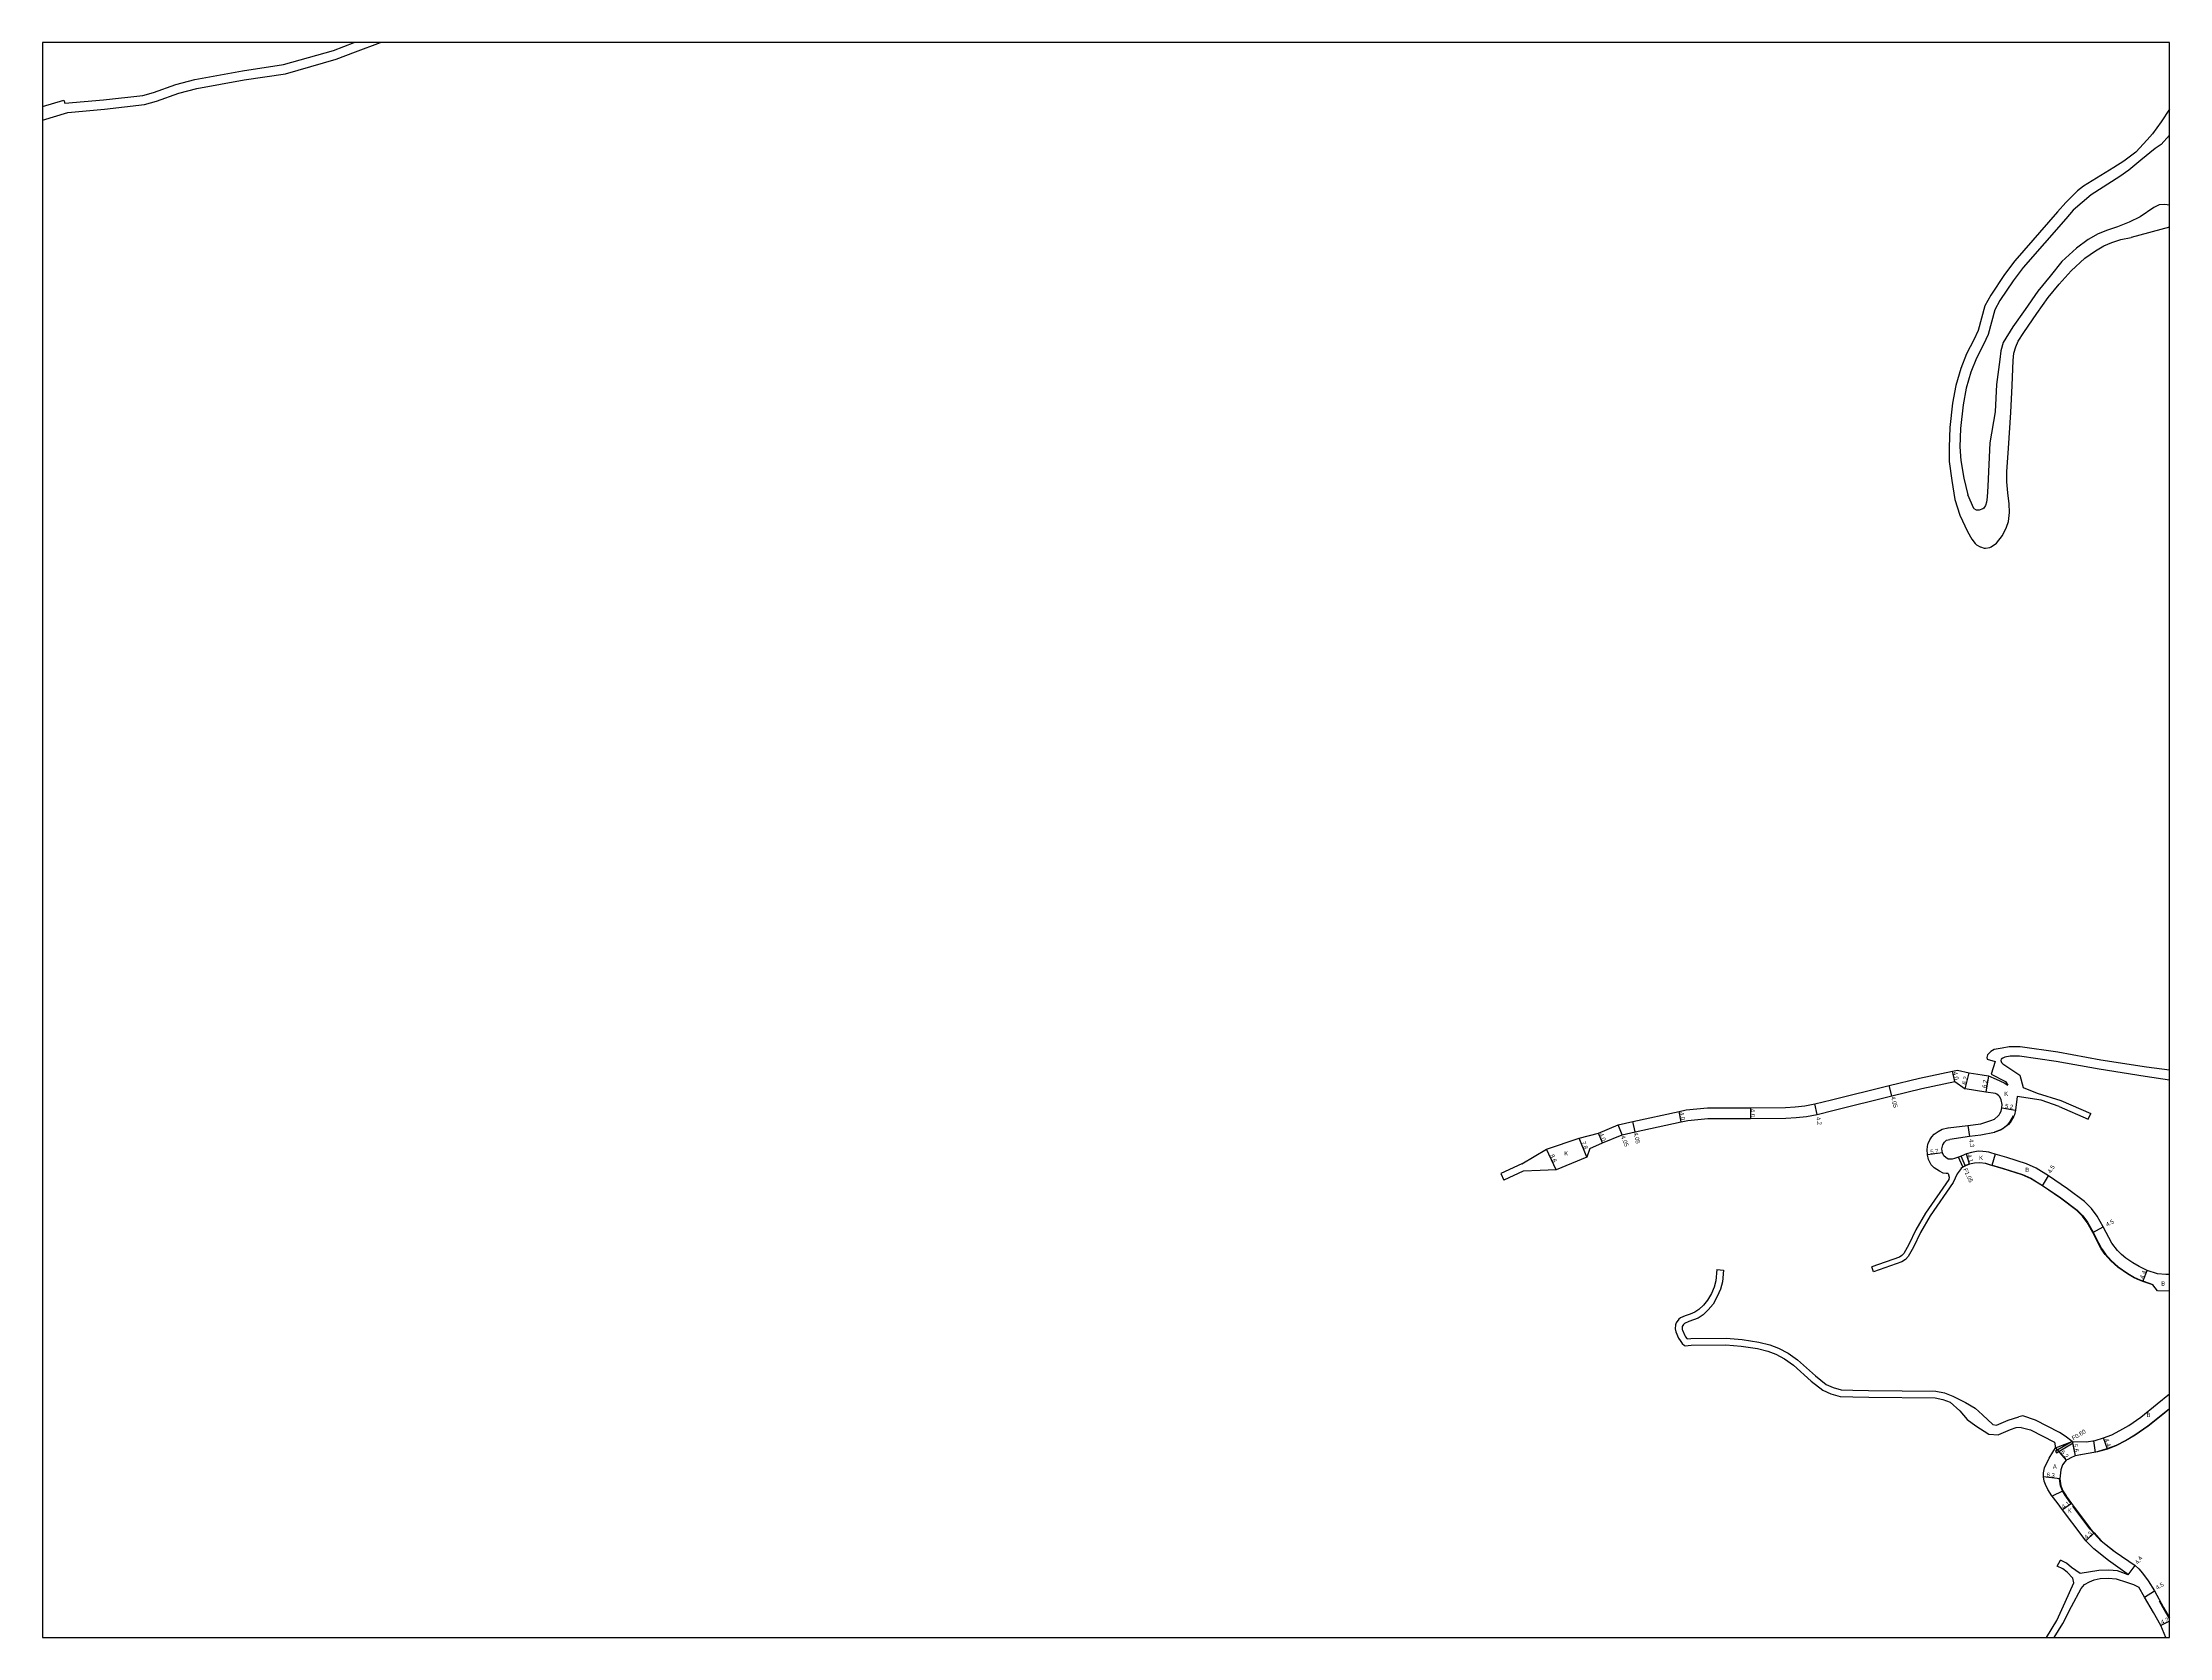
# Model space of a CAD drawing. Header units: metres. Extents: x -16000 to -12000, y -87000 to -84000.
# Drawn here: x -15200 to -14400, y -85200 to -84600 of the extents above; entities that cross this region are included whole.
import ezdxf

# ---------------------------------------------------------------- set-up
doc = ezdxf.new("R2010")
doc.units = ezdxf.units.M
doc.header["$LTSCALE"] = 2.5
for name, color, linetype in [('側溝・桝', 7, 'Continuous'), ('図郭', 7, 'Continuous'), ('幅員', 7, 'Continuous'), ('歩道・分離帯・安全施設', 7, 'Continuous'), ('舗装', 7, 'Continuous'), ('道路', 7, 'Continuous')]:
    doc.layers.add(name, color=color, linetype=linetype)
doc.styles.get("Standard").update_dxf_attribs({"font": ''})
doc.styles.get('Standard').set_extended_font_data('@MS PGothic')

msp = doc.modelspace()

# ---------------------------------------------------------------- linework, layer by layer
at = {"layer": '側溝・桝'}
for points in [[(-14477.67, -85023.07), (-14477.73, -85022.93), (-14479.34, -85019.35)], [(-14476.74, -85022.57), (-14476.8, -85022.44), (-14478.37, -85018.95)]]:
    msp.add_lwpolyline(points, dxfattribs=at)
msp.add_lwpolyline([(-14436.58, -85126.24), (-14442.85, -85129.94), (-14442.52, -85130.5), (-14436.25, -85126.8)], close=True, dxfattribs=at)
at = {"layer": '図郭'}
msp.add_lwpolyline([(-15200, -85200), (-14400, -85200), (-14400, -84600), (-15200, -84600)], close=True, dxfattribs=at)
at = {"layer": '幅員'}
for points in [[(-14480.79, -84990.9), (-14481.61, -84986.99)], [(-14476.82, -84993.64), (-14475.3, -84987.63)], [(-14468.12, -84988.74), (-14469.04, -84994.87)], [(-14532.52, -85003.29), (-14533.34, -84999.22)], [(-14504.43, -84996.29), (-14505.41, -84992.36)], [(-14605.84, -85010.87), (-14607.38, -85007.12)], [(-14600.95, -85009.81), (-14601.81, -85005.85)], [(-14583.62, -85006.06), (-14584.47, -85002.15)], [(-14557.62, -85000.77), (-14557.57, -85004.77)], [(-14475.8, -85007.35), (-14475.24, -85011.56)], [(-14463, -85000.72), (-14457.92, -85001.58)], [(-14619.19, -85019.36), (-14622.04, -85012.15)], [(-14613.23, -85013.97), (-14614.77, -85010.28)], [(-14630.63, -85024.09), (-14634.31, -85016.32)], [(-14485.41, -85017.64), (-14491.05, -85018.44)], [(-14475.15, -85022.01), (-14476.37, -85018.09)], [(-14447.8, -85030.08), (-14445.47, -85026.29)], [(-14428.83, -85047.64), (-14424.91, -85045.55)], [(-14410.01, -85066.05), (-14408.33, -85061.99)], [(-14436.58, -85126.24), (-14435.42, -85131.72)], [(-14423.33, -85129.11), (-14424.75, -85124.94)], [(-14442.92, -85128.69), (-14438.8, -85133.32)], [(-14441.21, -85140.28), (-14447.43, -85139.62)], [(-14436.84, -85149.62), (-14440.18, -85152)], [(-14428.35, -85160.68), (-14431.5, -85163.6)], [(-14415.48, -85176.46), (-14412.93, -85172.87)], [(-14409.43, -85184.84), (-14405.65, -85182.49)], [(-14400, -85193.9), (-14403.22, -85195.45)]]:
    msp.add_lwpolyline(points, dxfattribs=at)
at = {"layer": '歩道・分離帯・安全施設'}
for points in [[(-14471.01, -85010.96), (-14465.85, -85009.87), (-14465.71, -85009.83), (-14463.62, -85009.04), (-14462.63, -85008.47), (-14460.68, -85006.93), (-14460.03, -85006.18), (-14458.62, -85003.82)], [(-14478.47, -85023.44), (-14477.75, -85022.94), (-14477.73, -85022.93), (-14476.8, -85022.44), (-14475.19, -85021.86), (-14473.34, -85021.46), (-14471.29, -85021.29), (-14469.17, -85021.53), (-14467.31, -85022.15), (-14466.71, -85022.32), (-14462.45, -85023.54), (-14455.3, -85025.83), (-14452.18, -85027.22), (-14447.72, -85029.96), (-14440.88, -85034.67), (-14434.73, -85039.3), (-14432.62, -85041.41), (-14430.86, -85043.81), (-14428.7, -85047.57), (-14427.86, -85049.39), (-14425.62, -85053.66), (-14424.07, -85055.84), (-14421.96, -85058.19), (-14419.28, -85060.62), (-14415.66, -85063.07), (-14413.18, -85064.56), (-14411.16, -85065.48), (-14406.26, -85067.24)], [(-14433.51, -85131.18), (-14430.55, -85130.69), (-14427.07, -85130.07), (-14423.38, -85128.97), (-14419.95, -85127.66), (-14416.59, -85125.86), (-14412.97, -85123.81), (-14408.08, -85120.41), (-14402, -85115.45), (-14400, -85113.82)], [(-14439.06, -85146.75), (-14440.29, -85144.88), (-14440.99, -85143), (-14441.37, -85140.29), (-14441.36, -85140.27)], [(-14436.97, -85149.71), (-14438.96, -85146.9), (-14439.06, -85146.75)], [(-14420.81, -85167.63), (-14425.74, -85163.71), (-14428.46, -85160.78), (-14429.86, -85159.28), (-14436.29, -85150.62)], [(-14400, -85192.96), (-14402.41, -85188.82), (-14403.77, -85186.39)]]:
    msp.add_lwpolyline(points, dxfattribs=at)
at = {"layer": '舗装'}
for points in [[(-14465.62, -85018.16), (-14466.75, -85022.47)], [(-14442.92, -85128.69), (-14436.58, -85126.24)], [(-14428.58, -85125.99), (-14427.99, -85130.39)], [(-14444.17, -85146.83), (-14444.01, -85146.75)], [(-14444.01, -85146.75), (-14440.15, -85144.81)]]:
    msp.add_lwpolyline(points, dxfattribs=at)
at = {"layer": '道路'}
for points in [[(-15191.62, -84622.77), (-15177.08, -84621.61), (-15162.28, -84619.9), (-15158.23, -84618.76), (-15149.82, -84615.74), (-15142.67, -84613.86), (-15124.78, -84610.61), (-15109.36, -84608.3), (-15090.62, -84602.95), (-15082.77, -84600)], [(-15190.46, -84626.3), (-15176.73, -84625.1), (-15161.6, -84623.34), (-15157.16, -84622.1), (-15148.78, -84619.09), (-15141.92, -84617.28), (-15124.22, -84614.06), (-15108.62, -84611.73), (-15089.52, -84606.28), (-15082.23, -84603.53)], [(-15082.23, -84603.53), (-15072.83, -84600)], [(-15200, -84624.09), (-15192, -84621.62)], [(-15200, -84624.09), (-15192, -84621.62)], [(-15192, -84621.62), (-15191.62, -84622.77)], [(-15200, -84629.2), (-15190.46, -84626.3)], [(-15200, -84629.2), (-15190.46, -84626.3)], [(-14403.12, -84629.79), (-14406.33, -84634.37), (-14408.43, -84636.63), (-14412.7, -84641.24), (-14417.17, -84644.67), (-14420.94, -84647.02), (-14432.36, -84654.01), (-14434.6, -84655.79), (-14439.01, -84660.21), (-14442.05, -84663.73), (-14458.19, -84682.17), (-14462.04, -84687.32), (-14467.23, -84695.02), (-14469.4, -84699.02), (-14471.93, -84708.39), (-14473.55, -84711.78), (-14476.29, -84717.14), (-14478.46, -84722.64), (-14480.36, -84729.07), (-14481.59, -84735.73), (-14482.63, -84744.85), (-14482.88, -84752.18), (-14482.82, -84757.61), (-14481.83, -84764.78), (-14480.74, -84771.9)], [(-14400, -84625.06), (-14403.12, -84629.79)], [(-14400, -84634.91), (-14403.13, -84638.32), (-14405.32, -84639.82), (-14410.72, -84644.22), (-14415.31, -84648), (-14418.72, -84650.34), (-14429.44, -84657.25), (-14436.17, -84663.05), (-14439.04, -84666.36), (-14455.08, -84684.68), (-14458.77, -84689.63), (-14463.8, -84697.1), (-14465.66, -84700.52), (-14468.16, -84709.79), (-14469.97, -84713.55), (-14472.64, -84718.79), (-14474.67, -84723.95), (-14476.47, -84730), (-14477.63, -84736.32), (-14478.64, -84745.15), (-14478.88, -84752.08), (-14478.44, -84757.2), (-14477.29, -84763.88), (-14475.79, -84770.17)], [(-14400, -84661.14), (-14401.71, -84660.9), (-14403.9, -84661.1), (-14405.86, -84662.11), (-14411.03, -84665.6), (-14415.21, -84667.6), (-14419.53, -84669.28), (-14423.36, -84670.58), (-14426.83, -84671.99), (-14430.6, -84674.13), (-14434.98, -84677.31), (-14440.5, -84682.4), (-14444.89, -84687.95), (-14449.52, -84693.54), (-14454.22, -84700.42), (-14458.88, -84706.92), (-14462.53, -84712.79), (-14463.46, -84715.92), (-14463.82, -84719.25), (-14465.01, -84728.67), (-14465.61, -84738.89), (-14467.53, -84750.63), (-14468.34, -84766.85), (-14468.56, -84771.07), (-14468.83, -84772.94), (-14469.21, -84774.16), (-14469.8, -84775.12), (-14470.16, -84775.43), (-14471.59, -84775.93), (-14472.54, -84775.9), (-14473.43, -84775.41), (-14473.59, -84775.25), (-14475.79, -84770.17)], [(-14400, -84669.45), (-14414.35, -84673.34)], [(-14461.14, -84761.52), (-14460.6, -84752.6), (-14459.68, -84739.13), (-14459.18, -84728.98), (-14458.83, -84719.61), (-14458.53, -84716.91), (-14457.82, -84714.51), (-14456.9, -84712.4), (-14454.79, -84709.12), (-14449.85, -84701.88), (-14445.65, -84695.86), (-14441.54, -84690.88), (-14436.97, -84685.94), (-14431.8, -84681.18), (-14427.88, -84678.34), (-14424.65, -84676.49), (-14421.62, -84675.27), (-14418.23, -84674.12), (-14414.35, -84673.34)], [(-14465.07, -84788.38), (-14462.81, -84785.47), (-14461.24, -84782.37), (-14460.5, -84780.15), (-14460.15, -84776.8), (-14460.33, -84773.54), (-14460.85, -84769.36), (-14461.16, -84765.31), (-14461.14, -84761.52)], [(-14480.74, -84771.9), (-14478.83, -84777.85), (-14476.02, -84783.97), (-14474.31, -84786.88), (-14473.14, -84788.4), (-14472.59, -84788.93), (-14471.15, -84789.71), (-14471.04, -84789.75), (-14469.66, -84790.2), (-14469.16, -84790.25), (-14467.56, -84789.94), (-14467.07, -84789.75), (-14465.07, -84788.38)], [(-14462.88, -84978.3), (-14465.89, -84978.78), (-14467.24, -84979.54), (-14468.39, -84980.77), (-14468.66, -84981.77), (-14468.55, -84982.47), (-14465.61, -84983.27), (-14467.11, -84988.06), (-14461.7, -84990.85), (-14460.81, -84992.28)], [(-14400, -84990.3), (-14409.12, -84988.96), (-14426.44, -84986.23), (-14442.56, -84983.27), (-14456.38, -84981.35), (-14459.95, -84981.37), (-14461.9, -84981.69), (-14462.73, -84982.04), (-14463.27, -84982.41), (-14463.38, -84982.92), (-14463.16, -84983.66), (-14462.65, -84984.2), (-14456.31, -84988.41), (-14454.98, -84993.07)], [(-14400, -84986.57), (-14408.61, -84985.49), (-14425.85, -84982.78), (-14442, -84979.82), (-14456.15, -84977.85), (-14460.24, -84977.87), (-14462.88, -84978.3)], [(-14634.31, -85016.32), (-14622.04, -85012.15), (-14614.77, -85010.28), (-14607.38, -85007.12), (-14601.81, -85005.85), (-14584.47, -85002.15), (-14581.75, -85001.56), (-14573.79, -85000.75), (-14557.62, -85000.77), (-14544.45, -85000.59), (-14540.75, -85000.37), (-14537.1, -85000.03), (-14533.34, -84999.22), (-14527.1, -84997.71), (-14505.41, -84992.36), (-14493.98, -84989.56), (-14481.61, -84986.99), (-14479.78, -84986.61)], [(-14617.97, -85016.04), (-14613.23, -85013.97), (-14605.84, -85010.87), (-14600.95, -85009.81), (-14583.62, -85006.06), (-14581.12, -85005.51), (-14573.59, -85004.75), (-14557.57, -85004.77), (-14544.3, -85004.59), (-14540.45, -85004.35), (-14536.52, -85003.99), (-14532.52, -85003.29), (-14526.11, -85001.58), (-14504.43, -84996.29), (-14493.09, -84993.46), (-14480.79, -84990.9), (-14476.82, -84993.64)], [(-14479.78, -84986.61), (-14475.3, -84987.63), (-14470.39, -84988.38)], [(-14470.39, -84988.38), (-14468.12, -84988.74), (-14465.22, -84989.95), (-14462.23, -84991.29), (-14460.81, -84992.28)], [(-14483.21, -85025.41), (-14484.02, -85025.47), (-14485.12, -85025.28), (-14486.5, -85024.56), (-14488.48, -85023.3), (-14489.61, -85022.15), (-14490.59, -85020.24), (-14491.05, -85018.44), (-14491.08, -85016.38), (-14490.84, -85014.37), (-14490.79, -85014.21), (-14490.11, -85012.76), (-14489.33, -85011.63), (-14488.46, -85010.61), (-14487.02, -85009.63), (-14485.52, -85008.8), (-14483.36, -85008.25), (-14483.29, -85008.23), (-14475.8, -85007.35), (-14470.95, -85006.78), (-14467.16, -85005.54), (-14465.78, -85004.96), (-14464.46, -85003.82), (-14464.1, -85003.37), (-14463.81, -85002.86), (-14463.35, -85002.05), (-14463, -85000.72), (-14462.93, -84999.51), (-14463.28, -84997.7), (-14463.84, -84996.57), (-14464.15, -84996.18), (-14464.95, -84995.61), (-14465.49, -84995.42), (-14469.04, -84994.87), (-14476.82, -84993.64)], [(-14457.28, -84996.45), (-14457.92, -85001.58), (-14458.3, -85003.37), (-14458.49, -85003.88), (-14459.91, -85006.27), (-14460.58, -85007.04), (-14462.54, -85008.59), (-14463.56, -85009.18), (-14465.66, -85009.97), (-14465.82, -85010.02), (-14470.99, -85011.1), (-14475.24, -85011.56), (-14482.59, -85012.64)], [(-14441.47, -85000.27), (-14448.29, -84997.93), (-14457.28, -84996.45)], [(-14454.98, -84993.07), (-14449.74, -84995.27)], [(-14449.74, -84995.27), (-14440.85, -84998.03), (-14429.62, -85002.94)], [(-14441.47, -85000.27), (-14430.58, -85005.03)], [(-14430.58, -85005.03), (-14429.62, -85002.94)], [(-14400, -85063.44), (-14401.41, -85063.47), (-14404.44, -85063.16), (-14408.33, -85061.99), (-14411.44, -85060.43), (-14413.81, -85059.08), (-14416.4, -85057.32), (-14418.08, -85055.98), (-14419.5, -85054.4), (-14421.67, -85051.65), (-14424.91, -85045.55), (-14424.93, -85045.5), (-14427.25, -85041.46), (-14429.35, -85038.6), (-14431.9, -85036.05), (-14438.37, -85031.18), (-14445.47, -85026.29), (-14450.17, -85023.41), (-14453.76, -85021.8), (-14461.21, -85019.42), (-14465.62, -85018.16), (-14467.19, -85017.66), (-14467.89, -85017.49), (-14468.93, -85017.26), (-14470.21, -85017.13), (-14471.98, -85017.11), (-14474.48, -85017.5), (-14476.37, -85018.09), (-14478.37, -85018.95), (-14479.34, -85019.35), (-14480.85, -85019.86), (-14481.7, -85020.02), (-14483.14, -85020.03), (-14483.24, -85020.01), (-14484.16, -85019.49), (-14484.81, -85018.83), (-14485.41, -85017.64), (-14485.58, -85016.13), (-14485.21, -85014.71), (-14484.6, -85013.61), (-14483.85, -85012.97), (-14482.59, -85012.64)], [(-14643.6, -85021.82), (-14651.54, -85025.42)], [(-14643.6, -85021.82), (-14634.31, -85016.32)], [(-14617.97, -85016.04), (-14619.19, -85019.36), (-14630.63, -85024.09)], [(-14478.39, -85023.57), (-14479.89, -85025.54), (-14481.33, -85028.85), (-14490.02, -85041.44), (-14493.67, -85047.6), (-14496.26, -85053.12), (-14498.29, -85056.65), (-14499.27, -85057.85), (-14500.63, -85058.71), (-14511.29, -85062.48)], [(-14428.83, -85047.64), (-14430.98, -85043.89), (-14432.73, -85041.51), (-14434.83, -85039.41), (-14440.97, -85034.79), (-14447.8, -85030.08), (-14452.25, -85027.36), (-14455.35, -85025.97), (-14462.5, -85023.68), (-14466.75, -85022.47), (-14467.36, -85022.29), (-14469.2, -85021.68), (-14471.29, -85021.45), (-14473.32, -85021.6), (-14475.15, -85022.01), (-14476.74, -85022.57), (-14477.24, -85022.8), (-14477.67, -85023.07), (-14478.39, -85023.57)], [(-14651.54, -85025.42), (-14650.35, -85027.95)], [(-14643.12, -85024.56), (-14650.35, -85027.95)], [(-14630.63, -85024.09), (-14636.72, -85024.33), (-14643.12, -85024.56)], [(-14483.21, -85025.41), (-14482.86, -85026.79), (-14482.97, -85027.71), (-14491.7, -85040.35), (-14495.44, -85046.67), (-14498.03, -85052.19), (-14499.95, -85055.52), (-14500.62, -85056.34), (-14501.5, -85056.9), (-14511.96, -85060.6)], [(-14406.31, -85067.38), (-14410.01, -85066.05), (-14411.22, -85065.62), (-14413.25, -85064.69), (-14415.74, -85063.2), (-14419.38, -85060.74), (-14422.07, -85058.3), (-14424.18, -85055.94), (-14425.75, -85053.74), (-14427.99, -85049.46), (-14428.83, -85047.64)], [(-14570.21, -85061.57), (-14570.58, -85065.79), (-14571.2, -85068.19), (-14572.3, -85070.6), (-14573.75, -85073.17), (-14575.32, -85075.02), (-14576.97, -85076.65), (-14578.49, -85077.67), (-14580.29, -85078.4), (-14582.16, -85078.98), (-14583.9, -85079.77), (-14584.52, -85080.23), (-14585.56, -85081.61), (-14585.82, -85082.34), (-14585.88, -85083.92), (-14585.66, -85085.02), (-14584.67, -85087.38), (-14584.07, -85088.32), (-14583.32, -85089.36), (-14582.39, -85090.17), (-14582.14, -85090.28), (-14579.94, -85090.08), (-14566.81, -85089.92), (-14561.07, -85090.42), (-14554.99, -85091.31), (-14551.11, -85092.34), (-14548.08, -85093.45), (-14544.78, -85095.18), (-14541.45, -85097.54), (-14534.76, -85103.53), (-14530.44, -85106.99), (-14527.38, -85108.31), (-14523.9, -85109.35), (-14519.13, -85109.49), (-14513.11, -85109.56), (-14488.08, -85109.9), (-14485.26, -85110.44), (-14482.44, -85111.51), (-14478.83, -85114.79), (-14476.1, -85117.94), (-14472.89, -85120.43), (-14467.91, -85123.56), (-14464.33, -85123.76)], [(-14567.72, -85061.79), (-14568.11, -85066.21), (-14568.83, -85069.03), (-14570.07, -85071.73), (-14571.68, -85074.61), (-14573.48, -85076.72), (-14575.38, -85078.6), (-14577.3, -85079.88), (-14579.02, -85080.57), (-14580.81, -85081.13), (-14582.45, -85081.93), (-14582.81, -85082.22), (-14583.28, -85082.97), (-14583.25, -85084.13), (-14583.19, -85084.38), (-14582.3, -85086.41), (-14582, -85086.86), (-14581.49, -85087.5), (-14581.19, -85087.68), (-14580.07, -85087.58), (-14566.72, -85087.42), (-14560.78, -85087.93), (-14554.49, -85088.86), (-14550.36, -85089.95), (-14547.06, -85091.16), (-14543.47, -85093.04), (-14539.89, -85095.58), (-14533.15, -85101.63), (-14529.14, -85104.82), (-14526.53, -85105.95), (-14523.5, -85106.86), (-14519.07, -85106.99), (-14513.19, -85107.06), (-14487.82, -85107.4), (-14484.58, -85108.03), (-14481.43, -85109.21), (-14476.73, -85111.55), (-14473.12, -85113.8), (-14470.29, -85116.29), (-14466.4, -85119.9), (-14465.04, -85120.16)], [(-14570.21, -85061.57), (-14567.72, -85061.79)], [(-14511.29, -85062.48), (-14511.96, -85060.6)], [(-14400, -85069.68), (-14404.56, -85069.54), (-14406.31, -85067.38)], [(-14436.58, -85126.24), (-14431.29, -85126.39), (-14427.99, -85125.91), (-14424.75, -85124.94), (-14421.72, -85123.78), (-14418.64, -85122.13), (-14415.28, -85120.24), (-14410.77, -85117.12), (-14404.64, -85112.11), (-14400, -85108.35)], [(-14465.04, -85120.16), (-14460.61, -85118.31), (-14456.71, -85117.01)], [(-14465.04, -85120.16), (-14460.61, -85118.31), (-14456.71, -85117.01)], [(-14436.58, -85126.24), (-14439.28, -85124.24), (-14441.39, -85122.84), (-14450.44, -85118.24), (-14455.18, -85116.59), (-14456.71, -85117.01)], [(-14400, -85114.01), (-14401.91, -85115.56), (-14407.99, -85120.53), (-14412.89, -85123.94), (-14416.52, -85125.99), (-14419.89, -85127.79), (-14423.33, -85129.11), (-14427.04, -85130.22), (-14430.52, -85130.84), (-14435.42, -85131.72), (-14437.15, -85132.45), (-14438.22, -85133)], [(-14455.81, -85120.99), (-14457.82, -85121.2), (-14459.9, -85121.91), (-14464.33, -85123.76)], [(-14455.81, -85120.99), (-14457.82, -85121.2), (-14459.9, -85121.91), (-14464.33, -85123.76)], [(-14455.81, -85120.99), (-14452.3, -85121.94), (-14443.24, -85126.54), (-14442.92, -85128.69)], [(-14444.22, -85146.75), (-14445.74, -85144.35), (-14446.67, -85142.41), (-14447.09, -85141.25), (-14447.43, -85139.62), (-14447.42, -85138.07), (-14447.06, -85136.17), (-14445.3, -85132.51), (-14443.87, -85130.27), (-14442.92, -85128.69)], [(-14438.22, -85133), (-14438.8, -85133.32), (-14439.37, -85133.9), (-14440.18, -85135.04), (-14440.86, -85136.96), (-14441.21, -85140.28), (-14440.85, -85142.96), (-14440.15, -85144.81), (-14438.88, -85146.75)], [(-14415.48, -85176.46), (-14415.92, -85176.04), (-14422.89, -85171.09), (-14428.44, -85166.61), (-14431.5, -85163.6), (-14432.89, -85161.82), (-14440.18, -85152), (-14442.18, -85149.2), (-14444.17, -85146.83), (-14444.22, -85146.75)], [(-14438.88, -85146.75), (-14438.84, -85146.82), (-14436.84, -85149.62), (-14429.74, -85159.18), (-14428.35, -85160.68), (-14425.64, -85163.6), (-14420.41, -85167.82), (-14412.93, -85172.87), (-14411.56, -85174.13), (-14410.11, -85175.79), (-14407.99, -85178.73), (-14405.65, -85182.49), (-14402.28, -85188.76), (-14400, -85192.66)], [(-14446.29, -85200), (-14442.33, -85193.62), (-14439.17, -85186.73), (-14436.02, -85179.47), (-14436.31, -85177.68), (-14438.5, -85175.49), (-14440.1, -85174.21), (-14442.19, -85173.13)], [(-14442.19, -85173.13), (-14441.04, -85170.91)], [(-14415.48, -85176.46), (-14419.53, -85174.99), (-14422.81, -85174.73), (-14426.52, -85174.86), (-14433.63, -85175.93), (-14436.83, -85173.62), (-14438.74, -85172.1), (-14441.04, -85170.91)], [(-14443.35, -85200), (-14440.12, -85194.8), (-14436.86, -85188.31), (-14433.21, -85181.58)], [(-14433.21, -85181.58), (-14431.92, -85180.07), (-14430.09, -85179.02), (-14428.32, -85178.36), (-14426.12, -85177.85), (-14422.88, -85177.73), (-14420.09, -85177.95), (-14416.19, -85179.14), (-14413.55, -85180.12), (-14411.49, -85181.03)], [(-14401.38, -85200), (-14403.22, -85195.45), (-14405.95, -85190.59), (-14409.43, -85184.84), (-14411.49, -85181.03)]]:
    msp.add_lwpolyline(points, dxfattribs=at)

# ---------------------------------------------------------------- texts
at = {"layer": '側溝・桝'}
for s, rotation, p in [('F1.05', 294.19761, (-14477.56, -85023.88)), ('F0.60', 30.53514, (-14436.14, -85125.86))]:
    msp.add_text(s, height=1.6, rotation=rotation, dxfattribs=at).set_placement(p)
at = {"layer": '幅員'}
for s, rotation, p in [('4.0', 281.71431, (-14481.43, -84987.36)), ('6.2', 75.81476, (-14476.55, -84992.16)), ('6.2', 81.38358, (-14468.92, -84993.37)), ('4.05', 284.01601, (-14504.78, -84996.68)), ('5.2', 350.3974, (-14461.95, -85000.77)), ('4.0', 282.20158, (-14584.29, -85002.52)), ('4.0', 270.78717, (-14557.52, -85001.17)), ('4.2', 281.41115, (-14532.9, -85004.35)), ('7.8', 291.55359, (-14621.23, -85013.67)), ('4.0', 292.5761, (-14614.52, -85010.61)), ('4.05', 292.38244, (-14606.41, -85011.56)), ('4.05', 282.25246, (-14601.56, -85010.15)), ('4.3', 277.65998, (-14475.36, -85012.65)), ('8.6', 295.34645, (-14633.07, -85018.71)), ('5.7', 8.12865, (-14489.82, -85018.17)), ('4.1', 287.34519, (-14476.14, -85018.49)), ('4.5', 58.50415, (-14444.62, -85025.54)), ('4.5', 28.05089, (-14423.41, -85045.47)), ('4.4', 67.49308, (-14409.83, -85065.21)), ('5.6', 281.98112, (-14436.23, -85127.39)), ('4.4', 288.79688, (-14424.46, -85125.48)), ('6.2', 311.66206, (-14441, -85130.43)), ('6.3', 353.86072, (-14446.28, -85139.52)), ('4.1', 35.46256, (-14439.88, -85151.66)), ('4.3', 42.88988, (-14431.17, -85163.16)), ('4.4', 54.55334, (-14411.82, -85172.64)), ('4.5', 31.84469, (-14404.56, -85182.1)), ('4.2', 25.78337, (-14402.81, -85195.15))]:
    msp.add_text(s, height=1.6, rotation=rotation, dxfattribs=at).set_placement(p)
at = {"layer": '舗装'}
for s, p in [('K', (-14462.13, -84996.26)), ('K', (-14627.62, -85018.66)), ('K', (-14471.61, -85020.34)), ('B', (-14454.25, -85024.89)), ('B', (-14403.11, -85067.62)), ('B', (-14408.62, -85117.06)), ('A', (-14443.85, -85136.49)), ('K', (-14438.24, -85153.07))]:
    msp.add_text(s, height=1.6, dxfattribs=at).set_placement(p)

doc.saveas('drawing.dxf')
